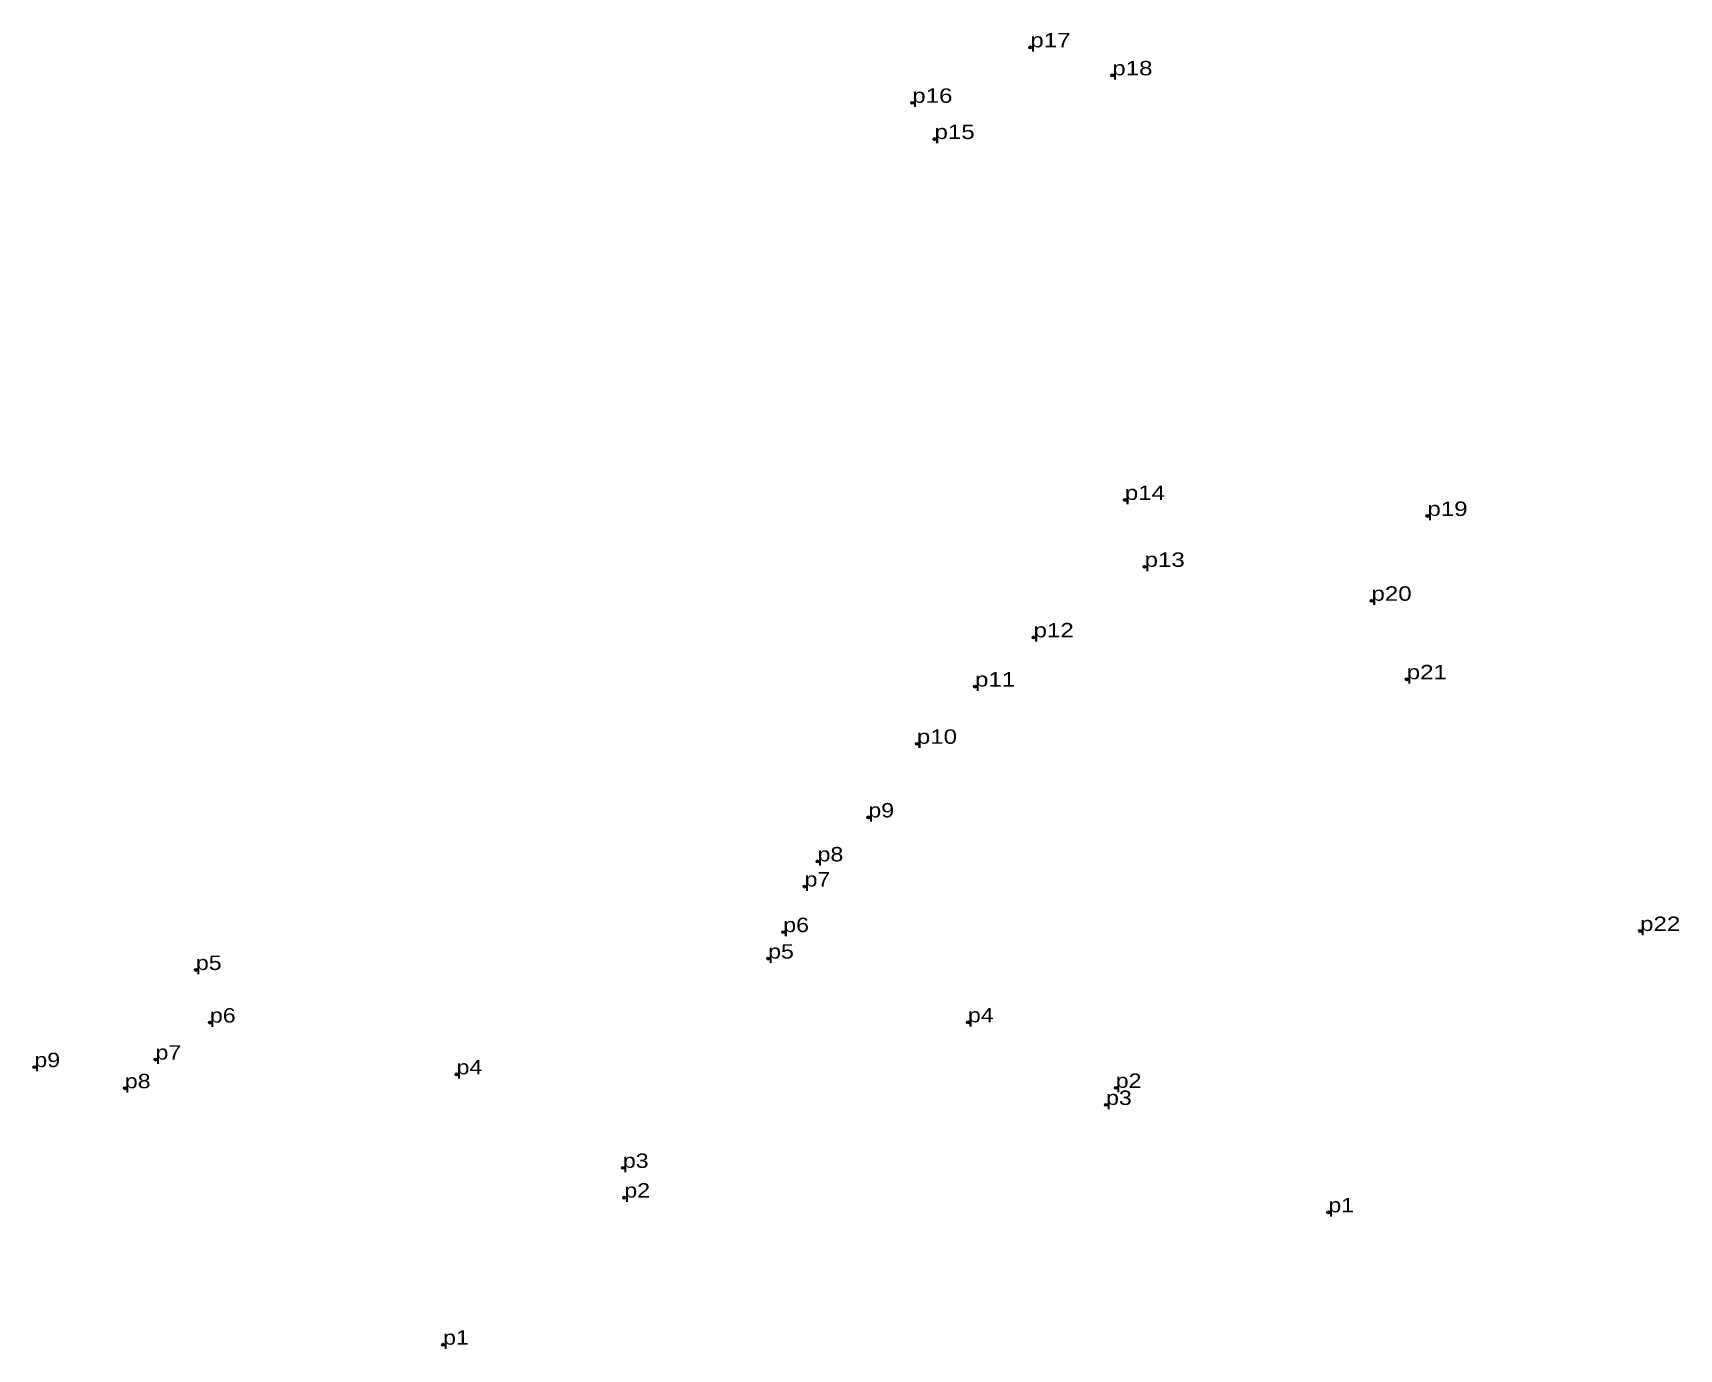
# Model space of a CAD drawing. Header units: metres. Extents: x 534559 to 555232, y 1820931 to 1853148.
# Drawn here: x 544911.5 to 545116.9, y 1837141.7 to 1837305.9 of the extents above; entities that cross this region are included whole.
import ezdxf

# ---------------------------------------------------------------- set-up
doc = ezdxf.new("R2010")
doc.units = ezdxf.units.M
doc.header["$LTSCALE"] = 0.72
doc.header["$PDMODE"] = 32
doc.header["$PDSIZE"] = 0.36
doc.layers.add('12', color=7, linetype='Continuous')
doc.layers.add('7', color=7, linetype='Continuous')

msp = doc.modelspace()

# ---------------------------------------------------------------- texts
at = {"layer": '12'}
for s, width, p in [('p17', 1.25, (545035.96, 1837304.12)), ('p17', 1.25, (545035.96, 1837304.12)), ('p18', 1.25, (545046.19, 1837300.63)), ('p18', 1.25, (545046.19, 1837300.63)), ('p16', 1.25, (545021.22, 1837297.2)), ('p16', 1.25, (545021.22, 1837297.2)), ('p15', 1.25, (545024, 1837292.68)), ('p15', 1.25, (545024, 1837292.68)), ('p14', 1.25, (545047.75, 1837247.64)), ('p14', 1.25, (545047.75, 1837247.64)), ('p19', 1.25, (545085.52, 1837245.64)), ('p19', 1.25, (545085.52, 1837245.64)), ('p13', 1.25, (545050.22, 1837239.29)), ('p13', 1.25, (545050.22, 1837239.29)), ('p20', 1.25, (545078.54, 1837235.06)), ('p20', 1.25, (545078.54, 1837235.06)), ('p12', 1.25, (545036.36, 1837230.49)), ('p12', 1.25, (545036.36, 1837230.49)), ('p11', 1.25, (545029.05, 1837224.35)), ('p11', 1.25, (545029.05, 1837224.35)), ('p21', 1.25, (545082.94, 1837225.26)), ('p21', 1.25, (545082.94, 1837225.26)), ('p10', 1.25, (545021.79, 1837217.21)), ('p10', 1.25, (545021.79, 1837217.21)), ('p9', 1.2, (545015.74, 1837208.02)), ('p9', 1.2, (545015.74, 1837208.02)), ('p8', 1.2, (545009.4, 1837202.53)), ('p8', 1.2, (545009.4, 1837202.53)), ('p7', 1.2, (545007.78, 1837199.4)), ('p7', 1.2, (545007.78, 1837199.4)), ('p6', 1.2, (545005.12, 1837193.71)), ('p6', 1.2, (545005.12, 1837193.71)), ('p22', 1.25, (545112.07, 1837193.85)), ('p22', 1.25, (545112.07, 1837193.85)), ('p5', 1.2, (545003.23, 1837190.4)), ('p5', 1.2, (545003.23, 1837190.4)), ('p5', 1.2, (544931.8, 1837188.98)), ('p5', 1.2, (544931.8, 1837188.98)), ('p6', 1.2, (544933.55, 1837182.42)), ('p6', 1.2, (544933.55, 1837182.42)), ('p4', 1.2, (545028.17, 1837182.45)), ('p4', 1.2, (545028.17, 1837182.45)), ('p7', 1.2, (544926.76, 1837177.8)), ('p7', 1.2, (544926.76, 1837177.8)), ('p9', 1.2, (544911.64, 1837176.86)), ('p9', 1.2, (544911.64, 1837176.86)), ('p4', 1.2, (544964.34, 1837175.96)), ('p4', 1.2, (544964.34, 1837175.96)), ('p8', 1.2, (544922.93, 1837174.22)), ('p8', 1.2, (544922.93, 1837174.22)), ('p2', 1.2, (545046.62, 1837174.27)), ('p2', 1.2, (545046.62, 1837174.27)), ('p3', 1.2, (545045.41, 1837172.14)), ('p3', 1.2, (545045.41, 1837172.14)), ('p3', 1.2, (544985.1, 1837164.29)), ('p3', 1.2, (544985.1, 1837164.29)), ('p2', 1.2, (544985.28, 1837160.58)), ('p2', 1.2, (544985.28, 1837160.58)), ('p1', 1.2, (545073.16, 1837158.74)), ('p1', 1.2, (545073.16, 1837158.74)), ('p1', 1.2, (544962.66, 1837142.22)), ('p1', 1.2, (544962.66, 1837142.22))]:
    msp.add_text(s, height=1.8, dxfattribs=dict(at, width=width)).set_placement(p)

# ---------------------------------------------------------------- linework, layer by layer
at = {"layer": '7'}
for p in [(545035.96, 1837304.12), (545046.19, 1837300.63), (545021.22, 1837297.2), (545024, 1837292.68), (545047.75, 1837247.64), (545085.52, 1837245.64), (545050.23, 1837239.29), (545078.54, 1837235.06), (545036.36, 1837230.49), (545029.05, 1837224.35), (545082.94, 1837225.26), (545021.79, 1837217.21), (545015.74, 1837208.02), (545009.4, 1837202.53), (545007.78, 1837199.39), (545005.12, 1837193.71), (545112.07, 1837193.85), (544931.8, 1837188.99), (545003.23, 1837190.4), (544933.55, 1837182.42), (545028.17, 1837182.45), (544911.64, 1837176.86), (544926.76, 1837177.8), (544964.34, 1837175.96), (544922.93, 1837174.22), (545046.63, 1837174.27), (545045.41, 1837172.15), (544985.1, 1837164.29), (544985.28, 1837160.57), (545073.16, 1837158.74), (544962.66, 1837142.22)]:
    msp.add_point(p, dxfattribs=at)

msp.set_redraw_order([(e.dxf.handle, doc.entitydb.next_handle()) for e in msp.query("TEXT MTEXT ATTDEF DIMENSION ARC_DIMENSION")])  # texts and dimensions are drawn at this point

doc.saveas('drawing.dxf')
